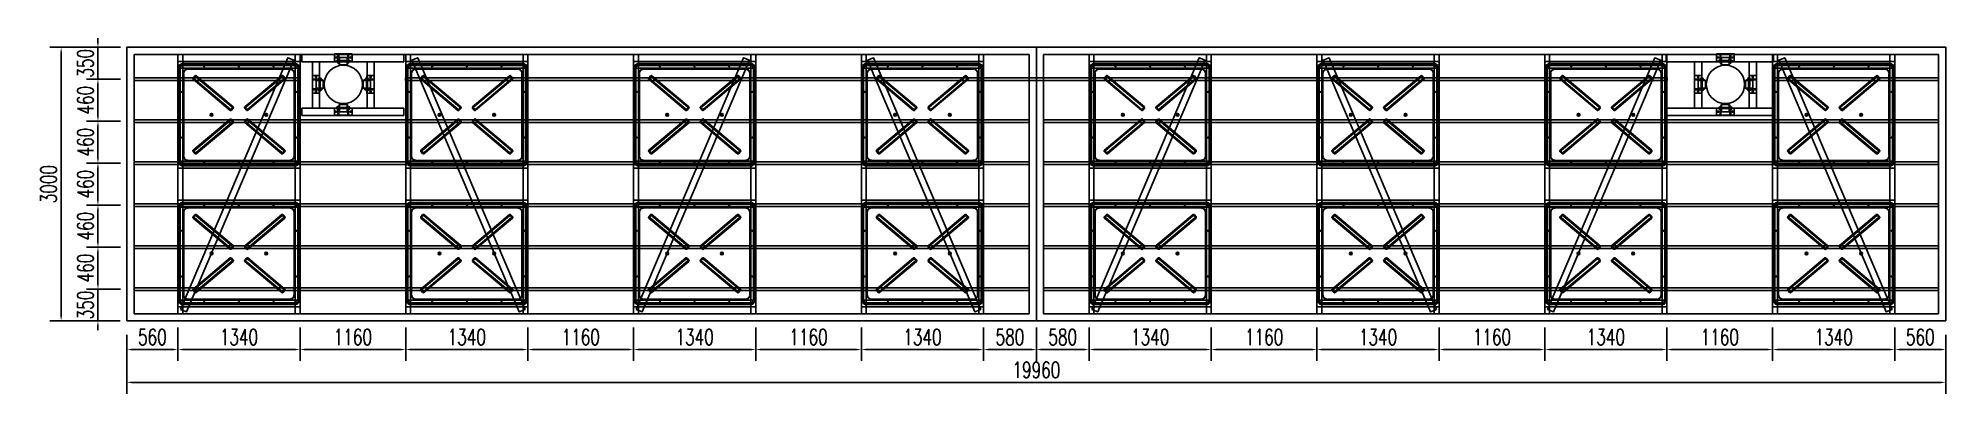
# Model space of a CAD drawing. Header units: millimetres. Extents: x 20612 to 158249, y -13511 to 156976.
# Drawn here: x 33513 to 54446, y 16648 to 20546 of the extents above; entities that cross this region are included whole.
import ezdxf

# ---------------------------------------------------------------- set-up
doc = ezdxf.new("R2010")
doc.units = ezdxf.units.MM
doc.header["$LTSCALE"] = 10
for name, pattern in [('-6_350_HOLE$0$DASH', [0.35, 0.25, -0.1]), ('CENTER2', [28.575, 19.05, -3.175, 3.175, -3.175]), ('DASHED2', [9.525, 6.35, -3.175])]:
    doc.linetypes.add(name, pattern=pattern)
for name, color, linetype in [('W-bridge approach引桥', 4, 'Continuous'), ('W-FLOAT_BOWL浮筒', 253, 'Continuous'), ('W-MOUNTING固定方式', 5, 'Continuous'), ('W-STEEL_FRAME钢架', 3, 'Continuous'), ('W-STEEL_KEEL钢龙骨', 5, 'Continuous')]:
    doc.layers.add(name, color=color, linetype=linetype)
doc.styles.add('STANDARD_T3', font='simplex.shx', dxfattribs={"width": 0.7, "bigfont": 'hztxt.shx'})
doc.dimstyles.new('W&&50', dxfattribs={"dimtxt": 175, "dimasz": 50, "dimexe": 125, "dimexo": 150, "dimgap": 50, "dimtad": 1, "dimdec": 0, "dimzin": 0, "dimdsep": 46, "dimtxsty": 'STANDARD_T3', "dimcen": 0.09, "dimclrd": 1, "dimclre": 1, "dimclrt": 7, "dimazin": 2, "dimtfac": 1, "dimtdec": 0, "dimtix": 1, "dimtmove": 2, "dimatfit": 3, "dimfxl": 100, "dimtolj": 1, "dimtzin": 0, "dimarcsym": 0})

msp = doc.modelspace()

# ---------------------------------------------------------------- blocks, each defined once
blk = doc.blocks.new('*U252')
at = {"layer": 'W-STEEL_KEEL钢龙骨'}
blk.add_lwpolyline([(-4911, -15), (4911, -15), (4911, 15), (-4911, 15)], close=True, dxfattribs=at)
blk = doc.blocks.new('*U253')
at = {"layer": 'W-bridge approach引桥', "color": 0, "linetype": 'ByBlock', "lineweight": -2, "transparency": 16777216}
for p in [(0, 0), (0, -460), (0, -920), (0, -1380), (0, -1840)]:
    blk.add_blockref('*U252', p, dxfattribs=at)
blk = doc.blocks.new('1')
at = {"layer": 'W-FLOAT_BOWL浮筒'}
for points in [[(10, -25), (540, -25, 0.414214), (550, -15), (550, 15, 0.414214), (540, 25), (10, 25, 0.414214), (0, 15), (0, -15, 0.414214)], [(15, -20), (535, -20, 0.414214), (545, -10), (545, 10, 0.414214), (535, 20), (15, 20, 0.414214), (5, 10), (5, -10, 0.414214)], [(20, -15), (530, -15, 0.414214), (540, -5), (540, 5, 0.414214), (530, 15), (20, 15, 0.414214), (10, 5), (10, -5, 0.414214)]]:
    blk.add_lwpolyline(points, format="xyb", close=True, dxfattribs=at)
blk = doc.blocks.new('fxpm')
at = {"layer": 'W-FLOAT_BOWL浮筒'}
for points in [[(35, -1105), (1265, -1105, 0.414214), (1315, -1055), (1315, -35, 0.414214), (1265, 15), (35, 15, 0.414214), (-15, -35), (-15, -1055, 0.414214)], [(35, -1085), (1265, -1085, 0.414214), (1295, -1055), (1295, -35, 0.414214), (1265, -5), (35, -5, 0.414214), (5, -35), (5, -1055, 0.414214)]]:
    blk.add_lwpolyline(points, format="xyb", close=True, dxfattribs=at)
at = {"layer": 'W-FLOAT_BOWL浮筒', "linetype": '-6_350_HOLE$0$DASH', "ltscale": 0.1}
for points in [[(35, -1095), (1265, -1095, 0.414214), (1305, -1055), (1305, -35, 0.414214), (1265, 5), (35, 5, 0.414214), (-5, -35), (-5, -1055, 0.414214)], [(95, -1050), (1205, -1050, 0.414214), (1260, -995), (1260, -95, 0.414214), (1205, -40), (95, -40, 0.414214), (40, -95), (40, -995, 0.414214)], [(95, -1045), (1205, -1045, 0.414214), (1255, -995), (1255, -95, 0.414214), (1205, -45), (95, -45, 0.414214), (45, -95), (45, -995, 0.414214)]]:
    blk.add_lwpolyline(points, format="xyb", close=True, dxfattribs=at)
at = {"layer": 'W-FLOAT_BOWL浮筒'}
for centre, radius in [((270, -15), 5), ((650, -15), 5), ((1030, -15), 5), ((15, -295), 5), ((1285, -295), 5), ((350, -545), 15), ((350, -545), 10), ((950, -545), 15), ((950, -545), 10), ((15, -795), 5), ((1285, -795), 5), ((270, -1075), 5), ((650, -1075), 5), ((1030, -1075), 5)]:
    blk.add_circle(centre, radius, dxfattribs=at)
for p, rotation in [((156, -131), 320.0184917511716), ((723, -484), 39.98150824882561), ((156, -960), 39.98150824882561), ((723, -606), 320.0184917511716)]:
    blk.add_blockref('1', p, dxfattribs=dict(at, rotation=rotation))
blk = doc.blocks.new('*U254')
at = {"layer": 'W-FLOAT_BOWL浮筒'}
blk.add_blockref('fxpm', (-650, 1306), dxfattribs=at)
at = {"layer": 'W-FLOAT_BOWL浮筒', "xscale": -1, "rotation": 180}
blk.add_blockref('fxpm', (-650, -1306), dxfattribs=at)
blk = doc.blocks.new('*U255')
at = {"layer": 'W-MOUNTING固定方式', "color": 0, "linetype": 'ByBlock', "lineweight": -2, "transparency": 16777216}
for p in [(0, 0), (2500, 0), (5000, 0), (7500, 0)]:
    blk.add_blockref('*U254', p, dxfattribs=at)
blk = doc.blocks.new('*D256')
at = {"layer": 'Defpoints', "color": 0, "transparency": 16777216}
for p in [(34169, 20446), (34565, 20446), (34565, 20096)]:
    blk.add_point(p, dxfattribs=at)
at = {"layer": 'W-bridge approach引桥', "color": 1, "lineweight": -2, "transparency": 16777216}
for p, q in [((34169, 20496), (34169, 20546)), ((34415, 20446), (34044, 20446)), ((34169, 20096), (34169, 20446)), ((34415, 20096), (34044, 20096)), ((34169, 20046), (34169, 19996))]:
    blk.add_line(p, q, dxfattribs=at)
at = {"layer": 'W-bridge approach引桥', "color": 1, "transparency": 16777216}
for points in [[(34160, 20496), (34177, 20496), (34169, 20446)], [(34160, 20046), (34177, 20046), (34169, 20096)]]:
    blk.add_solid(points, dxfattribs=at)
at = {"layer": 'W-bridge approach引桥', "color": 7, "transparency": 16777216, "insert": (34031, 20271), "char_height": 175, "attachment_point": 5, "rotation": 90, "style": 'STANDARD_T3'}
blk.add_mtext('\\A1;350', dxfattribs=at)
blk = doc.blocks.new('*D257')
at = {"layer": 'Defpoints', "color": 0, "transparency": 16777216}
for p in [(34565, 20096), (34169, 19636), (34565, 19636)]:
    blk.add_point(p, dxfattribs=at)
at = {"layer": 'W-bridge approach引桥', "color": 1, "lineweight": -2, "transparency": 16777216}
for p, q in [((34415, 20096), (34044, 20096)), ((34169, 20046), (34169, 19686)), ((34415, 19636), (34044, 19636))]:
    blk.add_line(p, q, dxfattribs=at)
at = {"layer": 'W-bridge approach引桥', "color": 1, "transparency": 16777216}
for points in [[(34160, 20046), (34177, 20046), (34169, 20096)], [(34160, 19686), (34177, 19686), (34169, 19636)]]:
    blk.add_solid(points, dxfattribs=at)
at = {"layer": 'W-bridge approach引桥', "color": 7, "transparency": 16777216, "insert": (34031, 19866), "char_height": 175, "attachment_point": 5, "rotation": 90, "style": 'STANDARD_T3'}
blk.add_mtext('\\A1;460', dxfattribs=at)
blk = doc.blocks.new('*D258')
at = {"layer": 'Defpoints', "color": 0, "transparency": 16777216}
for p in [(34565, 19636), (34169, 19176), (34565, 19176)]:
    blk.add_point(p, dxfattribs=at)
at = {"layer": 'W-bridge approach引桥', "color": 1, "lineweight": -2, "transparency": 16777216}
for p, q in [((34415, 19636), (34044, 19636)), ((34169, 19586), (34169, 19226)), ((34415, 19176), (34044, 19176))]:
    blk.add_line(p, q, dxfattribs=at)
at = {"layer": 'W-bridge approach引桥', "color": 1, "transparency": 16777216}
for points in [[(34160, 19586), (34177, 19586), (34169, 19636)], [(34160, 19226), (34177, 19226), (34169, 19176)]]:
    blk.add_solid(points, dxfattribs=at)
at = {"layer": 'W-bridge approach引桥', "color": 7, "transparency": 16777216, "insert": (34031, 19406), "char_height": 175, "attachment_point": 5, "rotation": 90, "style": 'STANDARD_T3'}
blk.add_mtext('\\A1;460', dxfattribs=at)
blk = doc.blocks.new('*D259')
at = {"layer": 'Defpoints', "color": 0, "transparency": 16777216}
for p in [(34565, 19176), (34169, 18716), (34565, 18716)]:
    blk.add_point(p, dxfattribs=at)
at = {"layer": 'W-bridge approach引桥', "color": 1, "lineweight": -2, "transparency": 16777216}
for p, q in [((34415, 19176), (34044, 19176)), ((34169, 19126), (34169, 18766)), ((34415, 18716), (34044, 18716))]:
    blk.add_line(p, q, dxfattribs=at)
at = {"layer": 'W-bridge approach引桥', "color": 1, "transparency": 16777216}
for points in [[(34160, 19126), (34177, 19126), (34169, 19176)], [(34160, 18766), (34177, 18766), (34169, 18716)]]:
    blk.add_solid(points, dxfattribs=at)
at = {"layer": 'W-bridge approach引桥', "color": 7, "transparency": 16777216, "insert": (34031, 18946), "char_height": 175, "attachment_point": 5, "rotation": 90, "style": 'STANDARD_T3'}
blk.add_mtext('\\A1;460', dxfattribs=at)
blk = doc.blocks.new('*D260')
at = {"layer": 'Defpoints', "color": 0, "transparency": 16777216}
for p in [(34565, 18716), (34169, 18256), (34565, 18256)]:
    blk.add_point(p, dxfattribs=at)
at = {"layer": 'W-bridge approach引桥', "color": 1, "lineweight": -2, "transparency": 16777216}
for p, q in [((34415, 18716), (34044, 18716)), ((34169, 18666), (34169, 18306)), ((34415, 18256), (34044, 18256))]:
    blk.add_line(p, q, dxfattribs=at)
at = {"layer": 'W-bridge approach引桥', "color": 1, "transparency": 16777216}
for points in [[(34160, 18666), (34177, 18666), (34169, 18716)], [(34160, 18306), (34177, 18306), (34169, 18256)]]:
    blk.add_solid(points, dxfattribs=at)
at = {"layer": 'W-bridge approach引桥', "color": 7, "transparency": 16777216, "insert": (34031, 18486), "char_height": 175, "attachment_point": 5, "rotation": 90, "style": 'STANDARD_T3'}
blk.add_mtext('\\A1;460', dxfattribs=at)
blk = doc.blocks.new('*D261')
at = {"layer": 'Defpoints', "color": 0, "transparency": 16777216}
for p in [(34565, 18256), (34169, 17796), (34565, 17796)]:
    blk.add_point(p, dxfattribs=at)
at = {"layer": 'W-bridge approach引桥', "color": 1, "lineweight": -2, "transparency": 16777216}
for p, q in [((34415, 18256), (34044, 18256)), ((34169, 18206), (34169, 17846)), ((34415, 17796), (34044, 17796))]:
    blk.add_line(p, q, dxfattribs=at)
at = {"layer": 'W-bridge approach引桥', "color": 1, "transparency": 16777216}
for points in [[(34160, 18206), (34177, 18206), (34169, 18256)], [(34160, 17846), (34177, 17846), (34169, 17796)]]:
    blk.add_solid(points, dxfattribs=at)
at = {"layer": 'W-bridge approach引桥', "color": 7, "transparency": 16777216, "insert": (34031, 18026), "char_height": 175, "attachment_point": 5, "rotation": 90, "style": 'STANDARD_T3'}
blk.add_mtext('\\A1;460', dxfattribs=at)
blk = doc.blocks.new('*D262')
at = {"layer": 'Defpoints', "color": 0, "transparency": 16777216}
for p in [(34565, 17796), (34169, 17446), (34561, 17446)]:
    blk.add_point(p, dxfattribs=at)
at = {"layer": 'W-bridge approach引桥', "color": 1, "lineweight": -2, "transparency": 16777216}
for p, q in [((34415, 17796), (34044, 17796)), ((34169, 17846), (34169, 17896)), ((34169, 17796), (34169, 17446)), ((34411, 17446), (34044, 17446)), ((34169, 17396), (34169, 17346))]:
    blk.add_line(p, q, dxfattribs=at)
at = {"layer": 'W-bridge approach引桥', "color": 1, "transparency": 16777216}
for points in [[(34160, 17846), (34177, 17846), (34169, 17796)], [(34160, 17396), (34177, 17396), (34169, 17446)]]:
    blk.add_solid(points, dxfattribs=at)
at = {"layer": 'W-bridge approach引桥', "color": 7, "transparency": 16777216, "insert": (34031, 17621), "char_height": 175, "attachment_point": 5, "rotation": 90, "style": 'STANDARD_T3'}
blk.add_mtext('\\A1;350', dxfattribs=at)
blk = doc.blocks.new('*U248')
at = {"layer": 'W-STEEL_KEEL钢龙骨'}
blk.add_lwpolyline([(-4911, -15), (4911, -15), (4911, 15), (-4911, 15)], close=True, dxfattribs=at)
blk = doc.blocks.new('*U249')
at = {"layer": 'W-bridge approach引桥', "color": 0, "linetype": 'ByBlock', "lineweight": -2, "transparency": 16777216}
for p in [(0, 0), (0, -460), (0, -920), (0, -1380), (0, -1840)]:
    blk.add_blockref('*U248', p, dxfattribs=at)
blk = doc.blocks.new('*U250')
at = {"layer": 'W-FLOAT_BOWL浮筒'}
blk.add_blockref('fxpm', (-650, 1306), dxfattribs=at)
at = {"layer": 'W-FLOAT_BOWL浮筒', "xscale": -1, "rotation": 180}
blk.add_blockref('fxpm', (-650, -1306), dxfattribs=at)
blk = doc.blocks.new('*U251')
at = {"layer": 'W-MOUNTING固定方式', "color": 0, "linetype": 'ByBlock', "lineweight": -2, "transparency": 16777216}
for p in [(0, 0), (2500, 0), (5000, 0), (7500, 0)]:
    blk.add_blockref('*U250', p, dxfattribs=at)
blk = doc.blocks.new('*U45')
blk.add_lwpolyline([(-12, 0), (-12, 2.5), (12, 2.5), (12, 0)], close=True)
blk = doc.blocks.new('*U46')
at = {"color": 8, "linetype": 'Continuous', "lineweight": 15}
for p, q in [((-1, 2), (-2, 1)), ((0, 1), (0, -1)), ((-1, -2), (-2, -1))]:
    blk.add_line(p, q, dxfattribs=at)
at = {"color": 7, "linetype": 'Continuous', "lineweight": 15}
for p, q in [((16, 1), (0, 1)), ((0, 0), (19, 0)), ((16, 1), (16, 0)), ((19, -1), (19, 0)), ((0, -1), (19, -1))]:
    blk.add_line(p, q, dxfattribs=at)
for centre, radius, start, end in [((-3, 0), 2.9, 41.3178, 318.6822), ((-3, 0), 1.45, 41.3178, 318.6822), ((0, 3), 2.82, 221.3178, 270), ((0, -3), 2.82, 90, 138.6822), ((0, 3), 1.37, 221.3178, 270), ((0, -3), 1.37, 90, 138.6822)]:
    blk.add_arc(centre, radius, start, end, dxfattribs=at)
blk = doc.blocks.new('无头销轴_B型_D12X150')
at = {"color": 0}
for p, q in [((-72, 6), (-72, -6)), ((72, 6), (72, -6))]:
    blk.add_line(p, q, dxfattribs=at)
blk.add_lwpolyline([(-75, 4), (-75, -4), (-72, -6), (72, -6), (75, -4), (75, 4), (72, 6), (-72, 6)], close=True, dxfattribs=at)
for centre in [(-70, 0), (70, 0)]:
    blk.add_circle(centre, 1.6, dxfattribs=at)
blk = doc.blocks.new('A$C1EDE4923')
at = {"color": 3, "linetype": 'CENTER2', "ltscale": 0.5}
for p, q in [((-284, 80), (-260, 80)), ((-272, 68), (-272, 92)), ((-235, 120), (-254, 120)), ((-146, 120), (-127, 120)), ((-97, 80), (-121, 80)), ((-109, 68), (-109, 92))]:
    blk.add_line(p, q, dxfattribs=at)
at = {"linetype": 'DASHED2'}
for p, q in [((-240, 126), (-249, 126)), ((-240, 113), (-249, 113)), ((-235, 126), (-145, 126)), ((-235, 113), (-145, 113)), ((-141, 126), (-132, 126)), ((-141, 113), (-132, 113))]:
    blk.add_line(p, q, dxfattribs=at)
at = {"color": 3, "linetype": 'CENTER2'}
blk.add_line((-241, 120), (-140, 120), dxfattribs=at)
for p, q in [((-232, 80), (-232, 160)), ((-148, 80), (-148, 160))]:
    blk.add_line(p, q)
for points in [[(-94, 40), (-94, 120), (-287, 120), (-287, 40)], [(-249, 142), (-240, 142), (-240, 40), (-249, 40)], [(-232, 160), (-148, 160), (-145, 157), (-145, 83), (-148, 80), (-232, 80), (-235, 83), (-235, 157)], [(-132, 142), (-141, 142), (-141, 40), (-132, 40)]]:
    blk.add_lwpolyline(points, close=True)
for centre in [(-272, 80), (-109, 80)]:
    blk.add_circle(centre, 7)
at = {"xscale": -1}
for name, p, rotation in [('无头销轴_B型_D12X150', (-190, 120), 180), ('*U46', (-260, 114), 270), ('*U45', (-249, 120), 90), ('*U45', (-237, 120), 90)]:
    blk.add_blockref(name, p, dxfattribs=dict(at, rotation=rotation))
for name, p, rotation in [('*U45', (-143, 120), 270), ('*U45', (-132, 120), 270), ('*U46', (-121, 114), 90)]:
    blk.add_blockref(name, p, dxfattribs=dict(rotation=rotation))
blk = doc.blocks.new('*D269')
at = {"layer": 'Defpoints', "color": 0, "transparency": 16777216}
for p in [(34486, 17446), (35046, 17525), (35046, 17133)]:
    blk.add_point(p, dxfattribs=at)
at = {"layer": 'W-bridge approach引桥', "color": 1, "lineweight": -2, "transparency": 16777216}
for p, q in [((35046, 17375), (35046, 17008)), ((34486, 17296), (34486, 17008)), ((34536, 17133), (34996, 17133))]:
    blk.add_line(p, q, dxfattribs=at)
at = {"layer": 'W-bridge approach引桥', "color": 1, "transparency": 16777216}
for points in [[(34536, 17141), (34536, 17125), (34486, 17133)], [(34996, 17141), (34996, 17125), (35046, 17133)]]:
    blk.add_solid(points, dxfattribs=at)
at = {"layer": 'W-bridge approach引桥', "color": 7, "transparency": 16777216, "insert": (34766, 17270), "char_height": 175, "attachment_point": 5, "style": 'STANDARD_T3'}
blk.add_mtext('\\A1;560', dxfattribs=at)
blk = doc.blocks.new('*D263')
at = {"layer": 'Defpoints', "color": 0, "transparency": 16777216}
for p in [(35046, 17525), (36386, 17525), (36386, 17133)]:
    blk.add_point(p, dxfattribs=at)
at = {"layer": 'W-bridge approach引桥', "color": 1, "lineweight": -2, "transparency": 16777216}
for p, q in [((35046, 17375), (35046, 17008)), ((36386, 17375), (36386, 17008)), ((35096, 17133), (36336, 17133))]:
    blk.add_line(p, q, dxfattribs=at)
at = {"layer": 'W-bridge approach引桥', "color": 1, "transparency": 16777216}
for points in [[(35096, 17141), (35096, 17125), (35046, 17133)], [(36336, 17141), (36336, 17125), (36386, 17133)]]:
    blk.add_solid(points, dxfattribs=at)
at = {"layer": 'W-bridge approach引桥', "color": 7, "transparency": 16777216, "insert": (35716, 17270), "char_height": 175, "attachment_point": 5, "style": 'STANDARD_T3'}
blk.add_mtext('\\A1;1340', dxfattribs=at)
blk = doc.blocks.new('*D264')
at = {"layer": 'Defpoints', "color": 0, "transparency": 16777216}
for p in [(36386, 17525), (37546, 17525), (37546, 17133)]:
    blk.add_point(p, dxfattribs=at)
at = {"layer": 'W-bridge approach引桥', "color": 1, "lineweight": -2, "transparency": 16777216}
for p, q in [((36386, 17375), (36386, 17008)), ((37546, 17375), (37546, 17008)), ((36436, 17133), (37496, 17133))]:
    blk.add_line(p, q, dxfattribs=at)
at = {"layer": 'W-bridge approach引桥', "color": 1, "transparency": 16777216}
for points in [[(36436, 17141), (36436, 17125), (36386, 17133)], [(37496, 17141), (37496, 17125), (37546, 17133)]]:
    blk.add_solid(points, dxfattribs=at)
at = {"layer": 'W-bridge approach引桥', "color": 7, "transparency": 16777216, "insert": (36966, 17270), "char_height": 175, "attachment_point": 5, "style": 'STANDARD_T3'}
blk.add_mtext('\\A1;1160', dxfattribs=at)
blk = doc.blocks.new('*D270')
at = {"layer": 'Defpoints', "color": 0, "transparency": 16777216}
for p in [(37546, 17525), (38886, 17525), (38886, 17133)]:
    blk.add_point(p, dxfattribs=at)
at = {"layer": 'W-bridge approach引桥', "color": 1, "lineweight": -2, "transparency": 16777216}
for p, q in [((37546, 17375), (37546, 17008)), ((38886, 17375), (38886, 17008)), ((37596, 17133), (38836, 17133))]:
    blk.add_line(p, q, dxfattribs=at)
at = {"layer": 'W-bridge approach引桥', "color": 1, "transparency": 16777216}
for points in [[(37596, 17141), (37596, 17125), (37546, 17133)], [(38836, 17141), (38836, 17125), (38886, 17133)]]:
    blk.add_solid(points, dxfattribs=at)
at = {"layer": 'W-bridge approach引桥', "color": 7, "transparency": 16777216, "insert": (38216, 17270), "char_height": 175, "attachment_point": 5, "style": 'STANDARD_T3'}
blk.add_mtext('\\A1;1340', dxfattribs=at)
blk = doc.blocks.new('*D271')
at = {"layer": 'Defpoints', "color": 0, "transparency": 16777216}
for p in [(38886, 17525), (40046, 17525), (40046, 17133)]:
    blk.add_point(p, dxfattribs=at)
at = {"layer": 'W-bridge approach引桥', "color": 1, "lineweight": -2, "transparency": 16777216}
for p, q in [((38886, 17375), (38886, 17008)), ((40046, 17375), (40046, 17008)), ((38936, 17133), (39996, 17133))]:
    blk.add_line(p, q, dxfattribs=at)
at = {"layer": 'W-bridge approach引桥', "color": 1, "transparency": 16777216}
for points in [[(38936, 17141), (38936, 17125), (38886, 17133)], [(39996, 17141), (39996, 17125), (40046, 17133)]]:
    blk.add_solid(points, dxfattribs=at)
at = {"layer": 'W-bridge approach引桥', "color": 7, "transparency": 16777216, "insert": (39466, 17270), "char_height": 175, "attachment_point": 5, "style": 'STANDARD_T3'}
blk.add_mtext('\\A1;1160', dxfattribs=at)
blk = doc.blocks.new('*D272')
at = {"layer": 'Defpoints', "color": 0, "transparency": 16777216}
for p in [(40046, 17525), (41386, 17525), (41386, 17133)]:
    blk.add_point(p, dxfattribs=at)
at = {"layer": 'W-bridge approach引桥', "color": 1, "lineweight": -2, "transparency": 16777216}
for p, q in [((40046, 17375), (40046, 17008)), ((41386, 17375), (41386, 17008)), ((40096, 17133), (41336, 17133))]:
    blk.add_line(p, q, dxfattribs=at)
at = {"layer": 'W-bridge approach引桥', "color": 1, "transparency": 16777216}
for points in [[(40096, 17141), (40096, 17125), (40046, 17133)], [(41336, 17141), (41336, 17125), (41386, 17133)]]:
    blk.add_solid(points, dxfattribs=at)
at = {"layer": 'W-bridge approach引桥', "color": 7, "transparency": 16777216, "insert": (40716, 17270), "char_height": 175, "attachment_point": 5, "style": 'STANDARD_T3'}
blk.add_mtext('\\A1;1340', dxfattribs=at)
blk = doc.blocks.new('*D273')
at = {"layer": 'Defpoints', "color": 0, "transparency": 16777216}
for p in [(41386, 17525), (42546, 17525), (42546, 17133)]:
    blk.add_point(p, dxfattribs=at)
at = {"layer": 'W-bridge approach引桥', "color": 1, "lineweight": -2, "transparency": 16777216}
for p, q in [((41386, 17375), (41386, 17008)), ((42546, 17375), (42546, 17008)), ((41436, 17133), (42496, 17133))]:
    blk.add_line(p, q, dxfattribs=at)
at = {"layer": 'W-bridge approach引桥', "color": 1, "transparency": 16777216}
for points in [[(41436, 17141), (41436, 17125), (41386, 17133)], [(42496, 17141), (42496, 17125), (42546, 17133)]]:
    blk.add_solid(points, dxfattribs=at)
at = {"layer": 'W-bridge approach引桥', "color": 7, "transparency": 16777216, "insert": (41966, 17270), "char_height": 175, "attachment_point": 5, "style": 'STANDARD_T3'}
blk.add_mtext('\\A1;1160', dxfattribs=at)
blk = doc.blocks.new('*D274')
at = {"layer": 'Defpoints', "color": 0, "transparency": 16777216}
for p in [(42546, 17525), (43886, 17525), (43886, 17133)]:
    blk.add_point(p, dxfattribs=at)
at = {"layer": 'W-bridge approach引桥', "color": 1, "lineweight": -2, "transparency": 16777216}
for p, q in [((42546, 17375), (42546, 17008)), ((43886, 17375), (43886, 17008)), ((42596, 17133), (43836, 17133))]:
    blk.add_line(p, q, dxfattribs=at)
at = {"layer": 'W-bridge approach引桥', "color": 1, "transparency": 16777216}
for points in [[(42596, 17141), (42596, 17125), (42546, 17133)], [(43836, 17141), (43836, 17125), (43886, 17133)]]:
    blk.add_solid(points, dxfattribs=at)
at = {"layer": 'W-bridge approach引桥', "color": 7, "transparency": 16777216, "insert": (43216, 17270), "char_height": 175, "attachment_point": 5, "style": 'STANDARD_T3'}
blk.add_mtext('\\A1;1340', dxfattribs=at)
blk = doc.blocks.new('*D265')
at = {"layer": 'Defpoints', "color": 0, "transparency": 16777216}
for p in [(43886, 17525), (44466, 17525), (43886, 17133)]:
    blk.add_point(p, dxfattribs=at)
at = {"layer": 'W-bridge approach引桥', "color": 1, "lineweight": -2, "transparency": 16777216}
for p, q in [((43886, 17375), (43886, 17008)), ((44466, 17375), (44466, 17008)), ((44416, 17133), (43936, 17133))]:
    blk.add_line(p, q, dxfattribs=at)
at = {"layer": 'W-bridge approach引桥', "color": 1, "transparency": 16777216}
for points in [[(43936, 17141), (43936, 17125), (43886, 17133)], [(44416, 17141), (44416, 17125), (44466, 17133)]]:
    blk.add_solid(points, dxfattribs=at)
at = {"layer": 'W-bridge approach引桥', "color": 7, "transparency": 16777216, "insert": (44176, 17270), "char_height": 175, "attachment_point": 5, "style": 'STANDARD_T3'}
blk.add_mtext('\\A1;580', dxfattribs=at)
blk = doc.blocks.new('*D275')
at = {"layer": 'Defpoints', "color": 0, "transparency": 16777216}
for p in [(53885, 17525), (54446, 17446), (53885, 17133)]:
    blk.add_point(p, dxfattribs=at)
at = {"layer": 'W-bridge approach引桥', "color": 1, "lineweight": -2, "transparency": 16777216}
for p, q in [((53885, 17375), (53885, 17008)), ((54446, 17296), (54446, 17008)), ((54396, 17133), (53935, 17133))]:
    blk.add_line(p, q, dxfattribs=at)
at = {"layer": 'W-bridge approach引桥', "color": 1, "transparency": 16777216}
for points in [[(53935, 17141), (53935, 17125), (53885, 17133)], [(54396, 17141), (54396, 17125), (54446, 17133)]]:
    blk.add_solid(points, dxfattribs=at)
at = {"layer": 'W-bridge approach引桥', "color": 7, "transparency": 16777216, "insert": (54165, 17270), "char_height": 175, "attachment_point": 5, "style": 'STANDARD_T3'}
blk.add_mtext('\\A1;560', dxfattribs=at)
blk = doc.blocks.new('*D266')
at = {"layer": 'Defpoints', "color": 0, "transparency": 16777216}
for p in [(52545, 17525), (53885, 17525), (52545, 17133)]:
    blk.add_point(p, dxfattribs=at)
at = {"layer": 'W-bridge approach引桥', "color": 1, "lineweight": -2, "transparency": 16777216}
for p, q in [((52545, 17375), (52545, 17008)), ((53885, 17375), (53885, 17008)), ((53835, 17133), (52595, 17133))]:
    blk.add_line(p, q, dxfattribs=at)
at = {"layer": 'W-bridge approach引桥', "color": 1, "transparency": 16777216}
for points in [[(52595, 17141), (52595, 17125), (52545, 17133)], [(53835, 17141), (53835, 17125), (53885, 17133)]]:
    blk.add_solid(points, dxfattribs=at)
at = {"layer": 'W-bridge approach引桥', "color": 7, "transparency": 16777216, "insert": (53215, 17270), "char_height": 175, "attachment_point": 5, "style": 'STANDARD_T3'}
blk.add_mtext('\\A1;1340', dxfattribs=at)
blk = doc.blocks.new('*D267')
at = {"layer": 'Defpoints', "color": 0, "transparency": 16777216}
for p in [(51385, 17525), (52545, 17525), (51385, 17133)]:
    blk.add_point(p, dxfattribs=at)
at = {"layer": 'W-bridge approach引桥', "color": 1, "lineweight": -2, "transparency": 16777216}
for p, q in [((51385, 17375), (51385, 17008)), ((52545, 17375), (52545, 17008)), ((52495, 17133), (51435, 17133))]:
    blk.add_line(p, q, dxfattribs=at)
at = {"layer": 'W-bridge approach引桥', "color": 1, "transparency": 16777216}
for points in [[(51435, 17141), (51435, 17125), (51385, 17133)], [(52495, 17141), (52495, 17125), (52545, 17133)]]:
    blk.add_solid(points, dxfattribs=at)
at = {"layer": 'W-bridge approach引桥', "color": 7, "transparency": 16777216, "insert": (51965, 17270), "char_height": 175, "attachment_point": 5, "style": 'STANDARD_T3'}
blk.add_mtext('\\A1;1160', dxfattribs=at)
blk = doc.blocks.new('*D276')
at = {"layer": 'Defpoints', "color": 0, "transparency": 16777216}
for p in [(50045, 17525), (51385, 17525), (50045, 17133)]:
    blk.add_point(p, dxfattribs=at)
at = {"layer": 'W-bridge approach引桥', "color": 1, "lineweight": -2, "transparency": 16777216}
for p, q in [((50045, 17375), (50045, 17008)), ((51385, 17375), (51385, 17008)), ((51335, 17133), (50095, 17133))]:
    blk.add_line(p, q, dxfattribs=at)
at = {"layer": 'W-bridge approach引桥', "color": 1, "transparency": 16777216}
for points in [[(50095, 17141), (50095, 17125), (50045, 17133)], [(51335, 17141), (51335, 17125), (51385, 17133)]]:
    blk.add_solid(points, dxfattribs=at)
at = {"layer": 'W-bridge approach引桥', "color": 7, "transparency": 16777216, "insert": (50715, 17270), "char_height": 175, "attachment_point": 5, "style": 'STANDARD_T3'}
blk.add_mtext('\\A1;1340', dxfattribs=at)
blk = doc.blocks.new('*D277')
at = {"layer": 'Defpoints', "color": 0, "transparency": 16777216}
for p in [(48885, 17525), (50045, 17525), (48885, 17133)]:
    blk.add_point(p, dxfattribs=at)
at = {"layer": 'W-bridge approach引桥', "color": 1, "lineweight": -2, "transparency": 16777216}
for p, q in [((48885, 17375), (48885, 17008)), ((50045, 17375), (50045, 17008)), ((49995, 17133), (48935, 17133))]:
    blk.add_line(p, q, dxfattribs=at)
at = {"layer": 'W-bridge approach引桥', "color": 1, "transparency": 16777216}
for points in [[(48935, 17141), (48935, 17125), (48885, 17133)], [(49995, 17141), (49995, 17125), (50045, 17133)]]:
    blk.add_solid(points, dxfattribs=at)
at = {"layer": 'W-bridge approach引桥', "color": 7, "transparency": 16777216, "insert": (49465, 17270), "char_height": 175, "attachment_point": 5, "style": 'STANDARD_T3'}
blk.add_mtext('\\A1;1160', dxfattribs=at)
blk = doc.blocks.new('*D278')
at = {"layer": 'Defpoints', "color": 0, "transparency": 16777216}
for p in [(47545, 17525), (48885, 17525), (47545, 17133)]:
    blk.add_point(p, dxfattribs=at)
at = {"layer": 'W-bridge approach引桥', "color": 1, "lineweight": -2, "transparency": 16777216}
for p, q in [((47545, 17375), (47545, 17008)), ((48885, 17375), (48885, 17008)), ((48835, 17133), (47595, 17133))]:
    blk.add_line(p, q, dxfattribs=at)
at = {"layer": 'W-bridge approach引桥', "color": 1, "transparency": 16777216}
for points in [[(47595, 17141), (47595, 17125), (47545, 17133)], [(48835, 17141), (48835, 17125), (48885, 17133)]]:
    blk.add_solid(points, dxfattribs=at)
at = {"layer": 'W-bridge approach引桥', "color": 7, "transparency": 16777216, "insert": (48215, 17270), "char_height": 175, "attachment_point": 5, "style": 'STANDARD_T3'}
blk.add_mtext('\\A1;1340', dxfattribs=at)
blk = doc.blocks.new('*D279')
at = {"layer": 'Defpoints', "color": 0, "transparency": 16777216}
for p in [(46385, 17525), (47545, 17525), (46385, 17133)]:
    blk.add_point(p, dxfattribs=at)
at = {"layer": 'W-bridge approach引桥', "color": 1, "lineweight": -2, "transparency": 16777216}
for p, q in [((46385, 17375), (46385, 17008)), ((47545, 17375), (47545, 17008)), ((47495, 17133), (46435, 17133))]:
    blk.add_line(p, q, dxfattribs=at)
at = {"layer": 'W-bridge approach引桥', "color": 1, "transparency": 16777216}
for points in [[(46435, 17141), (46435, 17125), (46385, 17133)], [(47495, 17141), (47495, 17125), (47545, 17133)]]:
    blk.add_solid(points, dxfattribs=at)
at = {"layer": 'W-bridge approach引桥', "color": 7, "transparency": 16777216, "insert": (46965, 17270), "char_height": 175, "attachment_point": 5, "style": 'STANDARD_T3'}
blk.add_mtext('\\A1;1160', dxfattribs=at)
blk = doc.blocks.new('*D280')
at = {"layer": 'Defpoints', "color": 0, "transparency": 16777216}
for p in [(45045, 17525), (46385, 17525), (45045, 17133)]:
    blk.add_point(p, dxfattribs=at)
at = {"layer": 'W-bridge approach引桥', "color": 1, "lineweight": -2, "transparency": 16777216}
for p, q in [((45045, 17375), (45045, 17008)), ((46385, 17375), (46385, 17008)), ((46335, 17133), (45095, 17133))]:
    blk.add_line(p, q, dxfattribs=at)
at = {"layer": 'W-bridge approach引桥', "color": 1, "transparency": 16777216}
for points in [[(45095, 17141), (45095, 17125), (45045, 17133)], [(46335, 17141), (46335, 17125), (46385, 17133)]]:
    blk.add_solid(points, dxfattribs=at)
at = {"layer": 'W-bridge approach引桥', "color": 7, "transparency": 16777216, "insert": (45715, 17270), "char_height": 175, "attachment_point": 5, "style": 'STANDARD_T3'}
blk.add_mtext('\\A1;1340', dxfattribs=at)
blk = doc.blocks.new('*D268')
at = {"layer": 'Defpoints', "color": 0, "transparency": 16777216}
for p in [(44466, 17525), (45045, 17525), (45045, 17133)]:
    blk.add_point(p, dxfattribs=at)
at = {"layer": 'W-bridge approach引桥', "color": 1, "lineweight": -2, "transparency": 16777216}
for p, q in [((44466, 17375), (44466, 17008)), ((45045, 17375), (45045, 17008)), ((44516, 17133), (44995, 17133))]:
    blk.add_line(p, q, dxfattribs=at)
at = {"layer": 'W-bridge approach引桥', "color": 1, "transparency": 16777216}
for points in [[(44516, 17141), (44516, 17125), (44466, 17133)], [(44995, 17141), (44995, 17125), (45045, 17133)]]:
    blk.add_solid(points, dxfattribs=at)
at = {"layer": 'W-bridge approach引桥', "color": 7, "transparency": 16777216, "insert": (44755, 17270), "char_height": 175, "attachment_point": 5, "style": 'STANDARD_T3'}
blk.add_mtext('\\A1;580', dxfattribs=at)
blk = doc.blocks.new('*D281')
at = {"layer": 'Defpoints', "color": 0, "transparency": 16777216}
for p in [(34486, 17446), (54446, 17446), (54446, 16773)]:
    blk.add_point(p, dxfattribs=at)
at = {"layer": 'W-bridge approach引桥', "color": 1, "lineweight": -2, "transparency": 16777216}
for p, q in [((34486, 17296), (34486, 16648)), ((54446, 17296), (54446, 16648)), ((34536, 16773), (54396, 16773))]:
    blk.add_line(p, q, dxfattribs=at)
at = {"layer": 'W-bridge approach引桥', "color": 1, "transparency": 16777216}
for points in [[(34536, 16781), (34536, 16765), (34486, 16773)], [(54396, 16781), (54396, 16765), (54446, 16773)]]:
    blk.add_solid(points, dxfattribs=at)
at = {"layer": 'W-bridge approach引桥', "color": 7, "transparency": 16777216, "insert": (44466, 16910), "char_height": 175, "attachment_point": 5, "style": 'STANDARD_T3'}
blk.add_mtext('\\A1;19960', dxfattribs=at)
blk = doc.blocks.new('*D282')
at = {"layer": 'Defpoints', "color": 0, "transparency": 16777216}
for p in [(33765, 20446), (34486, 20446), (34486, 17446)]:
    blk.add_point(p, dxfattribs=at)
at = {"layer": 'W-bridge approach引桥', "color": 1, "lineweight": -2, "transparency": 16777216}
for p, q in [((34336, 20446), (33640, 20446)), ((33765, 17496), (33765, 20396)), ((34336, 17446), (33640, 17446))]:
    blk.add_line(p, q, dxfattribs=at)
at = {"layer": 'W-bridge approach引桥', "color": 1, "transparency": 16777216}
for points in [[(33757, 20396), (33773, 20396), (33765, 20446)], [(33757, 17496), (33773, 17496), (33765, 17446)]]:
    blk.add_solid(points, dxfattribs=at)
at = {"layer": 'W-bridge approach引桥', "color": 7, "transparency": 16777216, "insert": (33627, 18946), "char_height": 175, "attachment_point": 5, "rotation": 90, "style": 'STANDARD_T3'}
blk.add_mtext('\\A1;3000', dxfattribs=at)

# ---------------------------------------------------------------- dimensions: what is measured, and where the dimension line sits
at = {"layer": 'W-bridge approach引桥'}
for base, p1, p2, angle, picture, middle in [((34168.6, 20446.1), (34564.6, 20096.1), (34564.6, 20446.1), 90, '*D256', (34031.1, 20271.1)), ((33765, 20446.1), (34485.6, 17446.1), (34485.6, 20446.1), 90, '*D282', (33627.5, 18946.1)), ((34168.6, 19636.1), (34564.6, 20096.1), (34564.6, 19636.1), 90, '*D257', (34031.1, 19866.1)), ((34168.6, 19176.1), (34564.6, 19636.1), (34564.6, 19176.1), 90, '*D258', (34031.1, 19406.1)), ((34168.6, 18716.1), (34564.6, 19176.1), (34564.6, 18716.1), 90, '*D259', (34031.1, 18946.1)), ((34168.6, 18256.1), (34564.6, 18716.1), (34564.6, 18256.1), 90, '*D260', (34031.1, 18486.1)), ((34168.6, 17796.1), (34564.6, 18256.1), (34564.6, 17796.1), 90, '*D261', (34031.1, 18026.1)), ((34168.6, 17446.1), (34564.6, 17796.1), (34561.3, 17446.1), 90, '*D262', (34031.1, 17621.1)), ((45045.0635992, 17132.9445576), (44465.5635992, 17525.1352112), (45045.0635992, 17525.1352112), 180, '*D268', (44755.3135992, 17270.4445576)), ((45045.1, 17132.9), (46385.1, 17525.1), (45045.1, 17525.1), 180, '*D280', (45715.1, 17270.4)), ((46385.1, 17132.9), (47545.1, 17525.1), (46385.1, 17525.1), 180, '*D279', (46965.1, 17270.4)), ((47545.1, 17132.9), (48885.1, 17525.1), (47545.1, 17525.1), 180, '*D278', (48215.1, 17270.4)), ((48885.1, 17132.9), (50045.1, 17525.1), (48885.1, 17525.1), 180, '*D277', (49465.1, 17270.4)), ((50045.1, 17132.9), (51385.1, 17525.1), (50045.1, 17525.1), 180, '*D276', (50715.1, 17270.4)), ((51385.1, 17132.9), (52545.1, 17525.1), (51385.1, 17525.1), 180, '*D267', (51965.1, 17270.4)), ((52545.1, 17132.9), (53885.1, 17525.1), (52545.1, 17525.1), 180, '*D266', (53215.1, 17270.4)), ((53885.0635992, 17132.9445576), (54445.5635992, 17446.1352112), (53885.0635992, 17525.1352112), 180, '*D275', (54165.3135992, 17270.4445576))]:
    dim = msp.add_linear_dim(base=base, p1=p1, p2=p2, angle=angle, dimstyle='W&&50', dxfattribs=at)
    dim.commit()
    dim.dimension.update_dxf_attribs({"geometry": picture, "text_midpoint": middle})
for base, p1, p2, picture, middle in [((35046.0635992, 17132.9445576), (34485.5635992, 17446.1352112), (35046.0635992, 17525.1352112), '*D269', (34765.8135992, 17270.4445576)), ((54445.6, 16772.9), (34485.6, 17446.1), (54445.6, 17446.1), '*D281', (44465.6, 16910.4)), ((36386.1, 17132.9), (35046.1, 17525.1), (36386.1, 17525.1), '*D263', (35716.1, 17270.4)), ((37546.1, 17132.9), (36386.1, 17525.1), (37546.1, 17525.1), '*D264', (36966.1, 17270.4)), ((38886.1, 17132.9), (37546.1, 17525.1), (38886.1, 17525.1), '*D270', (38216.1, 17270.4)), ((40046.1, 17132.9), (38886.1, 17525.1), (40046.1, 17525.1), '*D271', (39466.1, 17270.4)), ((41386.1, 17132.9), (40046.1, 17525.1), (41386.1, 17525.1), '*D272', (40716.1, 17270.4)), ((42546.1, 17132.9), (41386.1, 17525.1), (42546.1, 17525.1), '*D273', (41966.1, 17270.4)), ((43886.1, 17132.9), (42546.1, 17525.1), (43886.1, 17525.1), '*D274', (43216.1, 17270.4)), ((43886.0635992, 17132.9445576), (44465.5635992, 17525.1352112), (43886.0635992, 17525.1352112), '*D265', (44175.8135992, 17270.4445576))]:
    dim = msp.add_linear_dim(base=base, p1=p1, p2=p2, dimstyle='W&&50', dxfattribs=at)
    dim.commit()
    dim.dimension.update_dxf_attribs({"geometry": picture, "text_midpoint": middle})

# ---------------------------------------------------------------- linework, layer by layer
at = {"layer": 'W-bridge approach引桥'}
for centre in [(35080.6, 19957.1), (53850.6, 19957.1), (35080.6, 19457.1), (53850.6, 19457.1), (35080.6, 18435.1), (53850.6, 18435.1), (35080.6, 17935.1), (53850.6, 17935.1)]:
    msp.add_circle(centre, 5, dxfattribs=at)
at = {"layer": 'W-MOUNTING固定方式'}
for p, q in [((36407.1, 20367.1), (36645.6, 20367.1)), ((36407.1, 20287.1), (36407.1, 20367.1)), ((37524.1, 20287.1), (37524.1, 20367.1)), ((52524.1, 20367.1), (52285.6, 20367.1)), ((37524.1, 20287.1), (36407.1, 20287.1)), ((51407.1, 20287.1), (52524.1, 20287.1))]:
    msp.add_line(p, q, dxfattribs=at)
for centre in [(36861.2, 20040.1), (52027, 20040.1)]:
    msp.add_circle(centre, 210, dxfattribs=at)
at = {"layer": 'W-STEEL_FRAME钢架', "color": 2}
for p, q in [((36284.7, 20267.1), (36284.7, 20267.1)), ((52646.5, 20267.1), (52646.5, 20267.1))]:
    msp.add_line(p, q, dxfattribs=at)
at = {"layer": 'W-STEEL_FRAME钢架'}
for points in [[(34485.6, 17446.1), (44465.6, 17446.1), (44465.6, 20446.1), (34485.6, 20446.1)], [(34564.6, 17525.1), (44386.6, 17525.1), (44386.6, 20367.1), (34564.6, 20367.1)], [(35046.1, 17525.1), (35099.1, 17525.1), (35099.1, 20367.1), (35046.1, 20367.1)], [(36386.1, 17525.1), (36333.1, 17525.1), (36333.1, 20367.1), (36386.1, 20367.1)], [(36407.1, 20367.1), (37524.1, 20367.1), (37524.1, 20287.1), (36407.1, 20287.1)], [(37546.1, 17525.1), (37599.1, 17525.1), (37599.1, 20367.1), (37546.1, 20367.1)], [(38886.1, 17525.1), (38833.1, 17525.1), (38833.1, 20367.1), (38886.1, 20367.1)], [(40046.1, 17525.1), (40099.1, 17525.1), (40099.1, 20367.1), (40046.1, 20367.1)], [(41386.1, 17525.1), (41333.1, 17525.1), (41333.1, 20367.1), (41386.1, 20367.1)], [(42546.1, 17525.1), (42599.1, 17525.1), (42599.1, 20367.1), (42546.1, 20367.1)], [(43886.1, 17525.1), (43833.1, 17525.1), (43833.1, 20367.1), (43886.1, 20367.1)], [(54445.6, 17446.1), (44465.6, 17446.1), (44465.6, 20446.1), (54445.6, 20446.1)], [(54366.6, 17525.1), (44544.6, 17525.1), (44544.6, 20367.1), (54366.6, 20367.1)], [(45045.1, 17525.1), (45098.1, 17525.1), (45098.1, 20367.1), (45045.1, 20367.1)], [(46385.1, 17525.1), (46332.1, 17525.1), (46332.1, 20367.1), (46385.1, 20367.1)], [(47545.1, 17525.1), (47598.1, 17525.1), (47598.1, 20367.1), (47545.1, 20367.1)], [(48885.1, 17525.1), (48832.1, 17525.1), (48832.1, 20367.1), (48885.1, 20367.1)], [(50045.1, 17525.1), (50098.1, 17525.1), (50098.1, 20367.1), (50045.1, 20367.1)], [(51385.1, 17525.1), (51332.1, 17525.1), (51332.1, 20367.1), (51385.1, 20367.1)], [(52554.1, 20367.1), (51377.1, 20367.1), (51377.1, 20287.1), (52554.1, 20287.1)], [(52545.1, 17525.1), (52598.1, 17525.1), (52598.1, 20367.1), (52545.1, 20367.1)], [(53885.1, 17525.1), (53832.1, 17525.1), (53832.1, 20367.1), (53885.1, 20367.1)], [(36521.2, 20287.1), (36601.2, 20287.1), (36601.2, 19780.1), (36521.2, 19780.1)], [(37201.2, 20287.1), (37121.2, 20287.1), (37121.2, 19780.1), (37201.2, 19780.1)], [(51687, 20287.1), (51767, 20287.1), (51767, 19780.1), (51687, 19780.1)], [(52367, 20287.1), (52287, 20287.1), (52287, 19780.1), (52367, 19780.1)], [(36407.1, 19780.1), (37524.1, 19780.1), (37524.1, 19700.1), (36407.1, 19700.1)], [(52554.1, 19780.1), (51377.1, 19780.1), (51377.1, 19700.1), (52554.1, 19700.1)]]:
    msp.add_lwpolyline(points, close=True, dxfattribs=at)
at = {"layer": 'W-STEEL_FRAME钢架', "color": 6}
for points in [[(35075.6, 17573.2), (35140, 17545.7), (36318.4, 20304.6), (36254, 20332.1)], [(38856.5, 17573.2), (38792.1, 17545.7), (37613.7, 20304.6), (37678.1, 20332.1)], [(40075.6, 17573.2), (40140, 17545.7), (41318.4, 20304.6), (41254, 20332.1)], [(43856.5, 17573.2), (43792.1, 17545.7), (42613.7, 20304.6), (42678.1, 20332.1)], [(45074.6, 17573.2), (45139, 17545.7), (46317.4, 20304.6), (46253, 20332.1)], [(48855.5, 17573.2), (48791.1, 17545.7), (47612.7, 20304.6), (47677.1, 20332.1)], [(50074.6, 17573.2), (50139, 17545.7), (51317.4, 20304.6), (51253, 20332.1)], [(53855.5, 17573.2), (53791.1, 17545.7), (52612.7, 20304.6), (52677.1, 20332.1)]]:
    msp.add_lwpolyline(points, close=True, dxfattribs=at)
at = {"layer": 'W-STEEL_FRAME钢架', "color": 2}
for points in [[(35046.1, 20292.1), (36386.1, 20292.1), (36386.1, 20217.1), (35046.1, 20217.1)], [(37546.1, 20292.1), (38886.1, 20292.1), (38886.1, 20217.1), (37546.1, 20217.1)], [(40046.1, 20292.1), (41386.1, 20292.1), (41386.1, 20217.1), (40046.1, 20217.1)], [(42546.1, 20292.1), (43886.1, 20292.1), (43886.1, 20217.1), (42546.1, 20217.1)], [(46385.1, 20292.1), (45045.1, 20292.1), (45045.1, 20217.1), (46385.1, 20217.1)], [(48885.1, 20292.1), (47545.1, 20292.1), (47545.1, 20217.1), (48885.1, 20217.1)], [(51385.1, 20292.1), (50045.1, 20292.1), (50045.1, 20217.1), (51385.1, 20217.1)], [(53885.1, 20292.1), (52545.1, 20292.1), (52545.1, 20217.1), (53885.1, 20217.1)], [(35046.1, 19122.1), (36386.1, 19122.1), (36386.1, 19197.1), (35046.1, 19197.1)], [(37546.1, 19122.1), (38886.1, 19122.1), (38886.1, 19197.1), (37546.1, 19197.1)], [(40046.1, 19122.1), (41386.1, 19122.1), (41386.1, 19197.1), (40046.1, 19197.1)], [(42546.1, 19122.1), (43886.1, 19122.1), (43886.1, 19197.1), (42546.1, 19197.1)], [(46385.1, 19122.1), (45045.1, 19122.1), (45045.1, 19197.1), (46385.1, 19197.1)], [(48885.1, 19122.1), (47545.1, 19122.1), (47545.1, 19197.1), (48885.1, 19197.1)], [(51385.1, 19122.1), (50045.1, 19122.1), (50045.1, 19197.1), (51385.1, 19197.1)], [(53885.1, 19122.1), (52545.1, 19122.1), (52545.1, 19197.1), (53885.1, 19197.1)], [(35046.1, 18770.1), (36386.1, 18770.1), (36386.1, 18695.1), (35046.1, 18695.1)], [(37546.1, 18770.1), (38886.1, 18770.1), (38886.1, 18695.1), (37546.1, 18695.1)], [(40046.1, 18770.1), (41386.1, 18770.1), (41386.1, 18695.1), (40046.1, 18695.1)], [(42546.1, 18770.1), (43886.1, 18770.1), (43886.1, 18695.1), (42546.1, 18695.1)], [(46385.1, 18770.1), (45045.1, 18770.1), (45045.1, 18695.1), (46385.1, 18695.1)], [(48885.1, 18770.1), (47545.1, 18770.1), (47545.1, 18695.1), (48885.1, 18695.1)], [(51385.1, 18770.1), (50045.1, 18770.1), (50045.1, 18695.1), (51385.1, 18695.1)], [(53885.1, 18770.1), (52545.1, 18770.1), (52545.1, 18695.1), (53885.1, 18695.1)], [(35046.1, 17600.1), (36386.1, 17600.1), (36386.1, 17675.1), (35046.1, 17675.1)], [(37546.1, 17600.1), (38886.1, 17600.1), (38886.1, 17675.1), (37546.1, 17675.1)], [(40046.1, 17600.1), (41386.1, 17600.1), (41386.1, 17675.1), (40046.1, 17675.1)], [(42546.1, 17600.1), (43886.1, 17600.1), (43886.1, 17675.1), (42546.1, 17675.1)], [(46385.1, 17600.1), (45045.1, 17600.1), (45045.1, 17675.1), (46385.1, 17675.1)], [(48885.1, 17600.1), (47545.1, 17600.1), (47545.1, 17675.1), (48885.1, 17675.1)], [(51385.1, 17600.1), (50045.1, 17600.1), (50045.1, 17675.1), (51385.1, 17675.1)], [(53885.1, 17600.1), (52545.1, 17600.1), (52545.1, 17675.1), (53885.1, 17675.1)]]:
    msp.add_lwpolyline(points, close=True, dxfattribs=at)
at = {"layer": 'W-STEEL_KEEL钢龙骨'}
for points in [[(34564.6, 20081.1), (36386.1, 20081.1), (36386.1, 20111.1), (34564.6, 20111.1)], [(37545.1, 20081.1), (44465.6, 20081.1), (44465.6, 20111.1), (37545.1, 20111.1)], [(51386.1, 20081.1), (44465.6, 20081.1), (44465.6, 20111.1), (51386.1, 20111.1)], [(54366.6, 20081.1), (52545.1, 20081.1), (52545.1, 20111.1), (54366.6, 20111.1)]]:
    msp.add_lwpolyline(points, close=True, dxfattribs=at)

# ---------------------------------------------------------------- block references
at = {"color": 6, "lineweight": 5, "extrusion": (0, 0, -1), "zscale": -1}
for p, rotation in [((-37051.6, 20414.7), 180), ((-37240.7, 19849.7), 270), ((-52406.5, 19849.7), 270)]:
    msp.add_blockref('A$C1EDE4923', p, dxfattribs=dict(at, rotation=rotation))
at = {"color": 6, "lineweight": 5, "extrusion": (0, 0, -1), "xscale": -1, "zscale": -1}
for p, rotation in [((-51836.5, 20414.7), 180), ((-36481.6, 19849.7), 90), ((-51647.4, 19849.7), 90)]:
    msp.add_blockref('A$C1EDE4923', p, dxfattribs=dict(at, rotation=rotation))
msp.add_blockref('A$C1EDE4923', (-37051.6, 19660.6), dxfattribs=at)
at = {"color": 6, "lineweight": 5, "extrusion": (0, 0, -1), "zscale": -1}
msp.add_blockref('A$C1EDE4923', (-51836.5, 19660.6), dxfattribs=at)
at = {"layer": 'W-bridge approach引桥'}
msp.add_blockref('*U253', (39475.6, 19636.1), dxfattribs=at)
at = {"layer": 'W-bridge approach引桥', "xscale": -1}
msp.add_blockref('*U249', (49455.6, 19636.1), dxfattribs=at)
at = {"layer": 'W-MOUNTING固定方式'}
msp.add_blockref('*U255', (35715.6, 18946.1), dxfattribs=at)
at = {"layer": 'W-MOUNTING固定方式', "xscale": -1}
msp.add_blockref('*U251', (53215.6, 18946.1), dxfattribs=at)

msp.set_redraw_order([(e.dxf.handle, doc.entitydb.next_handle()) for e in msp.query("TEXT MTEXT ATTDEF DIMENSION ARC_DIMENSION")])  # texts and dimensions are drawn at this point

doc.saveas('drawing.dxf')
